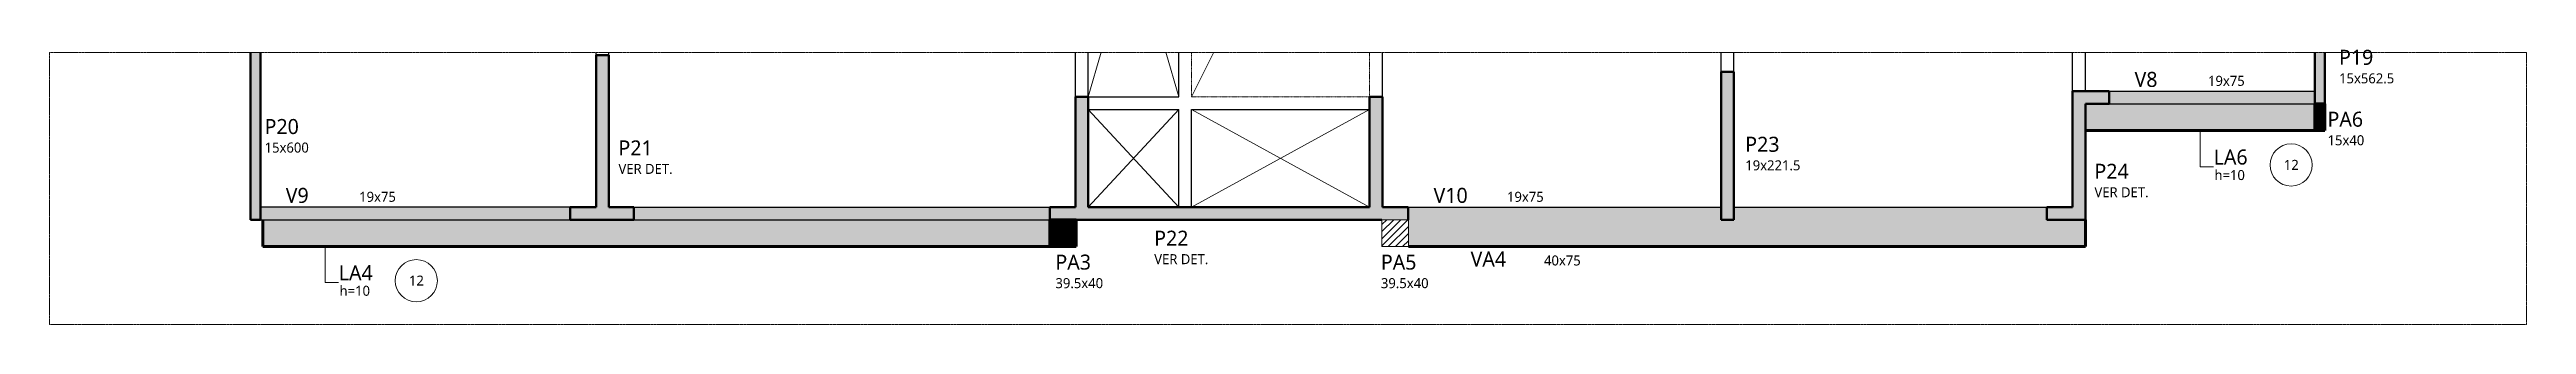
# Model space of a CAD drawing. Header units: centimetres. Extents: x -1981 to 73905, y -3196 to 88043.
# Drawn here: x 28348 to 32058, y -1072 to -661 of the extents above; entities that cross this region are included whole.
import ezdxf

# ---------------------------------------------------------------- set-up
doc = ezdxf.new("R2010")
doc.units = ezdxf.units.CM
doc.linetypes.add('Hidden', pattern=[0.714375, 0.47625, -0.238125])
doc.linetypes.add('Projeção', pattern=[0.396875, 0.238125, -0.15875])
doc.layers.add('A-DETL', color=7, linetype='Continuous', lineweight=18, true_color=0x00a600)
for name, color, linetype, lineweight in [('A-DETL-GENF', 7, 'Continuous', 18), ('A-FLOR', 7, 'Continuous', 25), ('A-FLOR-IDEN', 7, 'Continuous', 9), ('S-BEAM', 7, 'Continuous', 25), ('S-BEAM-IDEN', 7, 'Continuous', 9), ('S-COLS', 7, 'Continuous', 25), ('S-COLS-IDEN', 7, 'Continuous', 9), ('S-STRS-MBND', 7, 'Projeção', 18)]:
    doc.layers.add(name, color=color, linetype=linetype, lineweight=lineweight)
doc.styles.add('Gadugi', font='gadugi.ttf', dxfattribs={"height": 15})
doc.styles.add('Gadugi_2', font='gadugi.ttf', dxfattribs={"height": 0.2})
doc.styles.add('Gadugi_3', font='gadugi.ttf', dxfattribs={"height": 22.5})

msp = doc.modelspace()

# ---------------------------------------------------------------- texts
at = {"layer": 'A-FLOR-IDEN', "attachment_point": 1}
for s, insert, char_height, width, style in [('LA6', (31589.07, -810.69), 22.5, 63.7342, 'Gadugi_3'), ('h=10', (31590.24, -841.41), 15, 59.5253, 'Gadugi'), ('12', (31694.17, -826.19), 15, 27.6582, 'Gadugi'), ('LA4', (28780.85, -983.87), 22.5, 63.7342, 'Gadugi_3'), ('12', (28885.95, -999.37), 15, 27.6582, 'Gadugi'), ('h=10', (28782.02, -1014.59), 15, 59.5253, 'Gadugi')]:
    msp.add_mtext(s, dxfattribs=dict(at, insert=insert, char_height=char_height, width=width, style=style))
at = {"layer": 'S-BEAM-IDEN', "attachment_point": 1}
for s, insert, char_height, width, style in [('V8', (31470.63, -694.47), 22.5, 45.0949, 'Gadugi_3'), ('19x75', (31580.57, -700.38), 15, 67.3417, 'Gadugi'), ('V9', (28701.37, -868.04), 22.5, 45.0949, 'Gadugi_3'), ('19x75', (28811.32, -873.94), 15, 67.3417, 'Gadugi'), ('V10', (30420.63, -868.04), 22.5, 66.1392, 'Gadugi_3'), ('19x75', (30530.58, -873.94), 15, 67.3417, 'Gadugi'), ('VA4', (30476.1, -963.33), 22.5, 69.7468, 'Gadugi_3'), ('40x75', (30586.05, -969.23), 15, 67.3417, 'Gadugi')]:
    msp.add_mtext(s, dxfattribs=dict(at, insert=insert, char_height=char_height, width=width, style=style))
at = {"layer": 'S-COLS-IDEN', "attachment_point": 1}
for s, insert, char_height, width, style in [('P19', (31776.9, -661.43), 22.5, 63.7342, 'Gadugi_3'), ('15x562.5', (31776.9, -696.66), 15, 100.4114, 'Gadugi'), ('P20', (28669.74, -765.02), 22.5, 63.7342, 'Gadugi_3'), ('PA6', (31759.64, -754.06), 22.5, 67.3417, 'Gadugi_3'), ('15x600', (28669.74, -800.26), 15, 81.1709, 'Gadugi'), ('P21', (29199.74, -797.02), 22.5, 63.7342, 'Gadugi_3'), ('P23', (30887.5, -791.57), 22.5, 63.7342, 'Gadugi_3'), ('15x40', (31759.64, -789.29), 15, 67.3417, 'Gadugi'), ('19x221.5', (30887.5, -826.81), 15, 100.4114, 'Gadugi'), ('P24', (31410.5, -832.02), 22.5, 63.7342, 'Gadugi_3'), ('P22', (30002.22, -932.15), 22.5, 63.7342, 'Gadugi_3'), ('PA3', (29854.24, -967.93), 22.5, 67.3417, 'Gadugi_3'), ('PA5', (30341.75, -967.93), 22.5, 67.3417, 'Gadugi_3'), ('39.5x40', (29854.24, -1003.16), 15, 86.5822, 'Gadugi'), ('39.5x40', (30341.75, -1003.16), 15, 86.5822, 'Gadugi')]:
    msp.add_mtext(s, dxfattribs=dict(at, insert=insert, char_height=char_height, width=width, style=style))

# ---------------------------------------------------------------- blocks, each defined once
blk = doc.blocks.new('PED_TAG_PILAR_R04 - PILAR VER DET_-2523782-DM G 004 - DETALHE SUL PAV 16')
at = {"layer": 'S-COLS-IDEN', "insert": (0.115, -0.633), "char_height": 0.2, "width": 1.37089, "attachment_point": 1, "style": 'Gadugi_2'}
blk.add_mtext('VER DET.', dxfattribs=at)
blk = doc.blocks.new('PED_TAG_LAJE_R03 - TÍTULO_ESPESSURA_REBAIXO _LADO_-2582900-DM G 004 - DETALHE SUL PAV 16')
at = {"layer": 'A-FLOR-IDEN'}
blk.add_circle((1.073, 0), 0.421, dxfattribs=at)

# ---------------------------------------------------------------- hatches: boundary and pattern name
at = {"layer": 'A-DETL-GENF', "true_color": 0x808080}
h = msp.add_hatch(dxfattribs=at)
h.set_pattern_fill('FP_3', color=8, style=0, pattern_type=2)
h.set_pattern_definition([(45, (30407.236, 0), (-5.3033, 5.3033), [])])
h.paths.add_polyline_path([(30382.88, -955.95), (30382.88, -915.95), (30343.38, -915.95), (30343.38, -955.95)], flags=0)
at = {"layer": 'A-FLOR', "true_color": 0xffffcc}
for points in [[(31432.63, -782.38), (31740.38, -782.38), (31740.38, -742.38), (31396.88, -742.38), (31396.88, -782.38)], [(28666.88, -955.95), (29845.87, -955.95), (29845.87, -915.95), (28666.88, -915.95)]]:
    msp.add_hatch(color=7, dxfattribs=at).paths.add_polyline_path(points, flags=0)
at = {"layer": 'S-BEAM', "true_color": 0xffffcc}
for points in [[(31740.38, -742.38), (31740.38, -723.38), (31432.63, -723.38), (31432.63, -742.38)], [(29127.62, -915.95), (29127.62, -896.95), (28663.38, -896.95), (28663.38, -915.95)], [(29845.64, -915.95), (29845.64, -896.95), (29222.62, -896.95), (29222.62, -915.95)], [(30382.88, -915.95), (30851.38, -915.95), (30851.38, -896.95), (30382.63, -896.95), (30382.63, -915.95)], [(31396.88, -955.95), (31396.88, -915.95), (30382.88, -915.95), (30382.88, -955.95), (31130.15, -955.95)], [(31339.13, -915.95), (31339.13, -896.95), (30870.38, -896.95), (30870.38, -915.95), (31130.15, -915.95)]]:
    msp.add_hatch(color=7, dxfattribs=at).paths.add_polyline_path(points, flags=0)
at = {"layer": 'S-COLS', "true_color": 0x808080}
for points in [[(28663.38, -915.95), (28663.38, -664.91), (28648.38, -664.91), (28648.38, -915.95)], [(31755.38, -742.38), (31755.38, -664.91), (31740.38, -664.91), (31740.38, -742.38)], [(29127.62, -915.95), (29222.62, -915.95), (29222.62, -896.95), (29185.37, -896.95), (29185.37, -669.38), (29166.37, -669.38), (29166.37, -896.95), (29127.62, -896.95)], [(30870.38, -915.95), (30870.38, -694.48), (30851.38, -694.48), (30851.38, -915.95)], [(30343.38, -915.95), (30382.63, -915.95), (30382.63, -896.95), (30343.89, -896.95), (30343.89, -731.83), (30324.89, -731.83), (30324.89, -896.95), (29903.37, -896.95), (29903.37, -731.83), (29884.37, -731.83), (29884.37, -896.95), (29845.64, -896.95), (29845.64, -915.95), (30202.15, -915.95)], [(31396.88, -915.95), (31396.88, -742.38), (31432.63, -742.38), (31432.63, -723.38), (31377.88, -723.38), (31377.88, -896.95), (31339.13, -896.95), (31339.13, -915.95)], [(31755.38, -782.38), (31755.38, -742.38), (31740.38, -742.38), (31740.38, -782.38)], [(29885.37, -955.95), (29885.37, -915.95), (29845.87, -915.95), (29845.87, -955.95)]]:
    msp.add_hatch(color=8, dxfattribs=at).paths.add_polyline_path(points, flags=0)

# ---------------------------------------------------------------- linework, layer by layer
at = {"layer": 'A-DETL', "color": 7, "linetype": 'Hidden'}
for p, q in [((28347.59, -665.44), (28347.59, -1072.44)), ((32057.59, -665.44), (28347.59, -665.44)), ((32057.59, -1072.44), (32057.59, -665.44)), ((28347.59, -1072.44), (32057.59, -1072.44))]:
    msp.add_line(p, q, dxfattribs=at)
at = {"layer": 'A-DETL', "color": 7}
for p, q in [((29922.84, -664.91), (29903.37, -731.83)), ((30038.9, -731.83), (30019.43, -664.91)), ((30057.9, -731.83), (30091.55, -664.91)), ((30038.9, -750.83), (29903.37, -896.95)), ((29903.37, -750.83), (30038.9, -896.95)), ((30057.9, -750.83), (30324.89, -896.95)), ((30324.89, -750.83), (30057.9, -896.95)), ((31568.63, -782.38), (31568.63, -836.38)), ((31568.63, -836.38), (31588.63, -836.38)), ((30382.88, -915.95), (30343.38, -915.95)), ((30343.38, -915.95), (30343.38, -955.95)), ((30382.88, -955.95), (30382.88, -915.95)), ((28760.41, -955.56), (28760.41, -1009.56)), ((30343.38, -955.95), (30382.88, -955.95)), ((28760.41, -1009.56), (28780.41, -1009.56))]:
    msp.add_line(p, q, dxfattribs=at)
at = {"layer": 'A-FLOR', "color": 190, "lineweight": 70, "true_color": 0x8000ff}
for p, q in [((31740.38, -742.38), (31740.38, -782.38)), ((31740.38, -782.38), (31396.88, -782.38)), ((28666.88, -955.95), (28666.88, -915.95)), ((29845.87, -955.95), (28666.88, -955.95))]:
    msp.add_line(p, q, dxfattribs=at)
at = {"layer": 'S-BEAM'}
for p, q in [((29166.37, -669.38), (29166.37, -664.91)), ((29185.37, -669.38), (29185.37, -664.91)), ((29884.37, -731.83), (29884.37, -664.91)), ((29903.37, -731.83), (29903.37, -664.91)), ((30038.9, -731.83), (30038.9, -664.91)), ((30343.89, -731.83), (30343.89, -664.91)), ((30851.38, -694.48), (30851.38, -664.91)), ((30870.38, -694.48), (30870.38, -664.91)), ((31377.88, -723.38), (31377.88, -664.91)), ((31396.88, -723.38), (31396.88, -664.91)), ((29903.37, -731.83), (30038.9, -731.83)), ((31432.63, -723.38), (31740.38, -723.38)), ((29903.37, -750.83), (30038.9, -750.83)), ((30038.9, -896.95), (30038.9, -750.83)), ((30057.9, -896.95), (30057.9, -750.83)), ((30057.9, -750.83), (30324.89, -750.83)), ((31432.63, -742.38), (31740.38, -742.38)), ((29127.62, -896.95), (28663.38, -896.95)), ((28663.38, -915.95), (29127.62, -915.95)), ((29222.62, -896.95), (29845.64, -896.95)), ((29222.62, -915.95), (29845.64, -915.95)), ((30382.63, -896.95), (30851.38, -896.95)), ((30870.38, -896.95), (31339.13, -896.95))]:
    msp.add_line(p, q, dxfattribs=at)
at = {"layer": 'S-BEAM', "color": 190, "lineweight": 70, "true_color": 0x8000ff}
for p, q in [((31396.88, -955.95), (31396.88, -915.95)), ((30382.88, -955.95), (31396.88, -955.95))]:
    msp.add_line(p, q, dxfattribs=at)
at = {"layer": 'S-COLS', "lineweight": 50}
for p, q in [((28648.38, -915.95), (28648.38, -664.91)), ((28663.38, -664.91), (28663.38, -915.95)), ((31740.38, -742.38), (31740.38, -664.91)), ((31755.38, -664.91), (31755.38, -742.38)), ((29166.37, -896.95), (29166.37, -669.38)), ((29166.37, -669.38), (29185.37, -669.38)), ((29185.37, -669.38), (29185.37, -896.95)), ((30851.38, -915.95), (30851.38, -694.48)), ((30851.38, -694.48), (30870.38, -694.48)), ((30870.38, -694.48), (30870.38, -915.95)), ((29884.37, -896.95), (29884.37, -731.83)), ((29884.37, -731.83), (29903.37, -731.83)), ((29903.37, -731.83), (29903.37, -896.95)), ((30324.89, -896.95), (30324.89, -731.83)), ((30324.89, -731.83), (30343.89, -731.83)), ((30343.89, -731.83), (30343.89, -896.95)), ((31377.88, -896.95), (31377.88, -723.38)), ((31377.88, -723.38), (31432.63, -723.38)), ((31432.63, -723.38), (31432.63, -742.38)), ((31432.63, -742.38), (31396.88, -742.38)), ((31396.88, -742.38), (31396.88, -915.95)), ((31755.38, -742.38), (31740.38, -742.38)), ((28663.38, -915.95), (28648.38, -915.95)), ((29127.62, -915.95), (29127.62, -896.95)), ((29127.62, -896.95), (29166.37, -896.95)), ((29222.62, -915.95), (29127.62, -915.95)), ((29185.37, -896.95), (29222.62, -896.95)), ((29222.62, -896.95), (29222.62, -915.95)), ((29845.64, -915.95), (29845.64, -896.95)), ((29845.64, -896.95), (29884.37, -896.95)), ((30343.38, -915.95), (29845.64, -915.95)), ((29903.37, -896.95), (30324.89, -896.95)), ((30343.89, -896.95), (30382.63, -896.95)), ((30382.63, -896.95), (30382.63, -915.95)), ((30870.38, -915.95), (30851.38, -915.95)), ((31339.13, -915.95), (31339.13, -896.95)), ((31339.13, -896.95), (31377.88, -896.95)), ((31396.88, -915.95), (31339.13, -915.95))]:
    msp.add_line(p, q, dxfattribs=at)
at = {"layer": 'S-COLS', "color": 190, "lineweight": 70, "true_color": 0x8000ff}
for p, q in [((31740.38, -782.38), (31740.38, -742.38)), ((31740.38, -742.38), (31755.38, -742.38)), ((31755.38, -742.38), (31755.38, -782.38)), ((31755.38, -782.38), (31740.38, -782.38)), ((29845.87, -955.95), (29845.87, -915.95)), ((29845.87, -915.95), (29885.37, -915.95)), ((29885.37, -915.95), (29885.37, -955.95)), ((29885.37, -955.95), (29845.87, -955.95))]:
    msp.add_line(p, q, dxfattribs=at)
at = {"layer": 'S-STRS-MBND'}
for p, q in [((30057.9, -664.91), (30057.9, -731.83)), ((30324.89, -731.83), (30324.89, -664.91)), ((30057.9, -731.83), (30324.89, -731.83))]:
    msp.add_line(p, q, dxfattribs=at)

# ---------------------------------------------------------------- block references
at = {"layer": 'A-FLOR-IDEN', "xscale": 74.99999999999996, "yscale": 74.99999999999996, "zscale": 74.99999999999996}
for p in [(31624.63, -833.84), (28816.41, -1007.02)]:
    msp.add_blockref('PED_TAG_LAJE_R03 - TÍTULO_ESPESSURA_REBAIXO _LADO_-2582900-DM G 004 - DETALHE SUL PAV 16', p, dxfattribs=at)
at = {"layer": 'S-COLS-IDEN', "xscale": 74.99999999999996, "yscale": 74.99999999999996, "zscale": 74.99999999999996}
for p in [(29191.12, -784.67), (31401.88, -819.66), (29993.61, -919.79)]:
    msp.add_blockref('PED_TAG_PILAR_R04 - PILAR VER DET_-2523782-DM G 004 - DETALHE SUL PAV 16', p, dxfattribs=at)

msp.set_redraw_order([(e.dxf.handle, doc.entitydb.next_handle()) for e in msp.query("TEXT MTEXT ATTDEF DIMENSION ARC_DIMENSION")])  # texts and dimensions are drawn at this point

doc.saveas('drawing.dxf')
